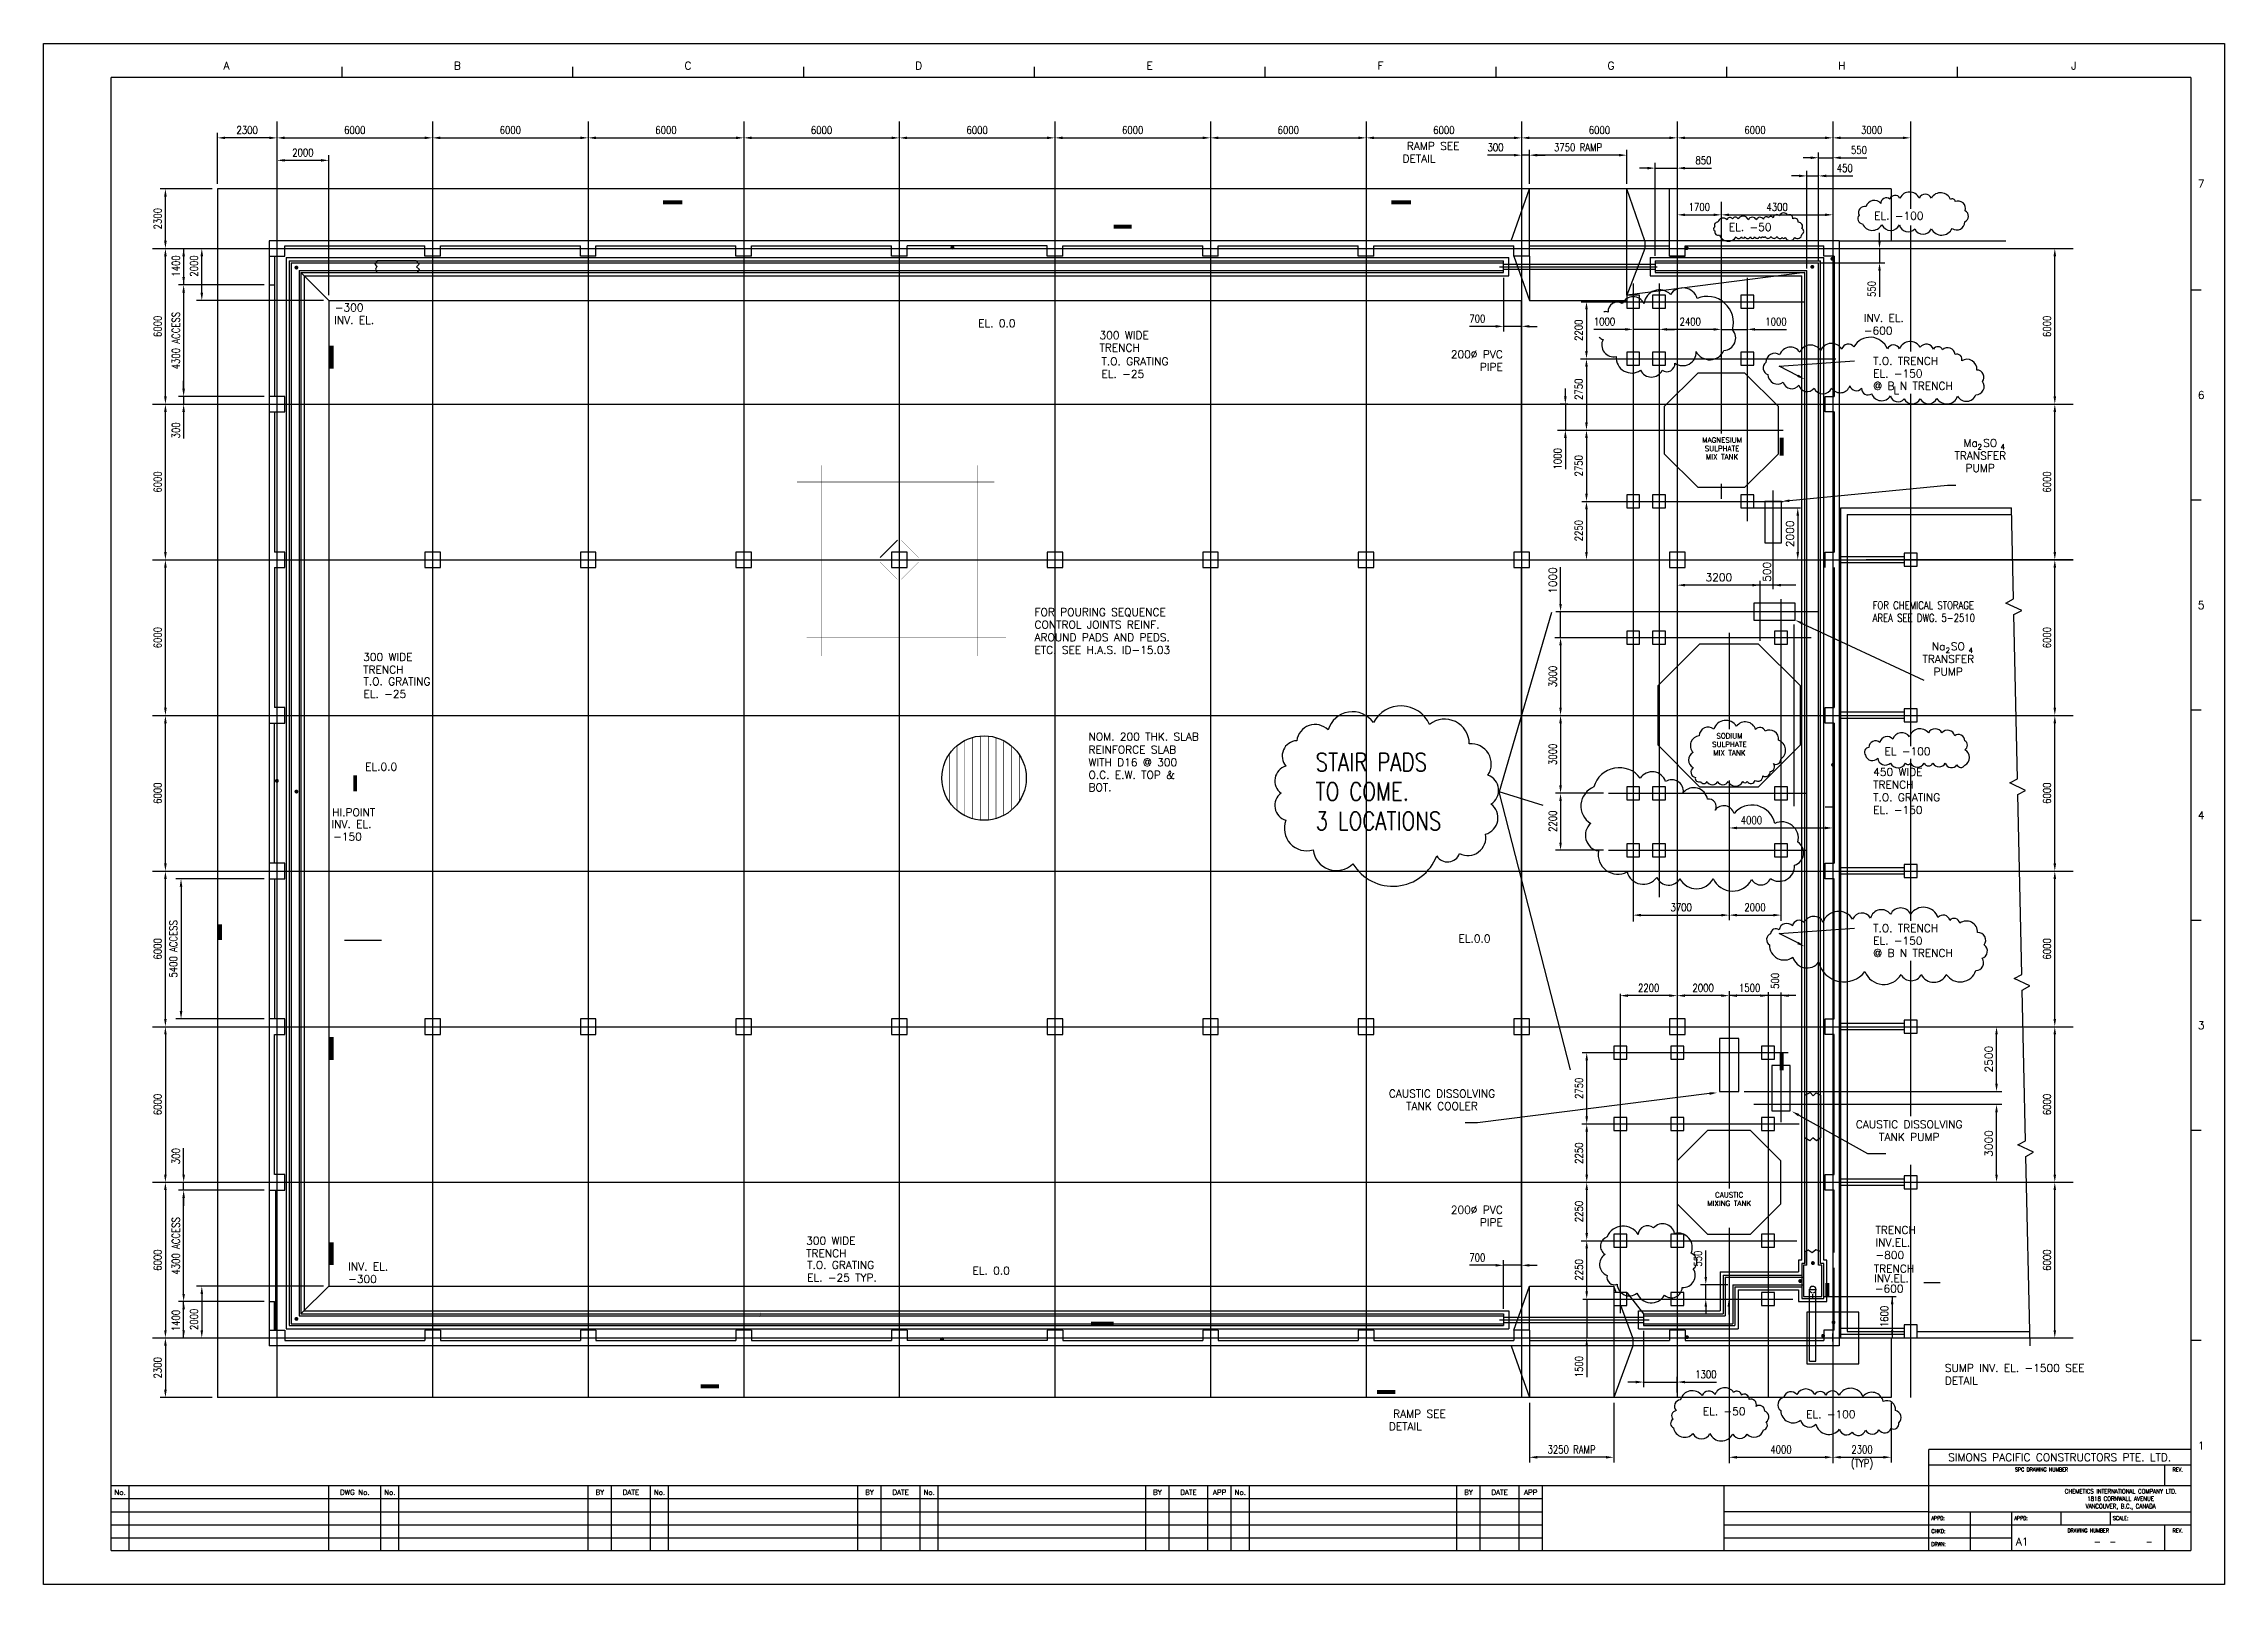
# Model space of a CAD drawing. Extents: x 0 to 84100, y 0 to 59400.
import ezdxf
from ezdxf.enums import TextEntityAlignment as Align

# ---------------------------------------------------------------- set-up
doc = ezdxf.new("R2010")
doc.units = 0
doc.header["$LTSCALE"] = 2500
for name, pattern in [('CENTER2', [0]), ('DIVIDE2', [0]), ('HIDDEN', [0]), ('HIDDEN2', [0])]:
    doc.linetypes.add(name, pattern=pattern)
for name, color, linetype in [('BORDER', 7, 'CONTINUOUS'), ('CLINE', 7, 'CENTER2'), ('CONC', 1, 'CONTINUOUS'), ('CUTLINE', 7, 'CONTINUOUS'), ('DIM', 6, 'CONTINUOUS'), ('HATCH', 7, 'CONTINUOUS'), ('SLOPES', 241, 'CONTINUOUS'), ('STREAMS', 7, 'CONTINUOUS'), ('TEXT', 7, 'CONTINUOUS'), ('TEXTM', 1, 'CONTINUOUS')]:
    doc.layers.add(name, color=color, linetype=linetype)
doc.styles.get("Standard").update_dxf_attribs({"font": 'romans', "width": 0.8})

msp = doc.modelspace()

# ---------------------------------------------------------------- texts
at = {"layer": 'BORDER', "color": 0}
for s, height, p in [('A', 300, (7050, 58400)), ('B', 300, (15950, 58400)), ('C', 300, (24850, 58400)), ('D', 300, (33750, 58400)), ('E', 300, (42650, 58400)), ('F', 300, (51550, 58400)), ('G', 300, (60450, 58400)), ('H', 300, (69350, 58400)), ('J', 300, (78300, 58400)), ('7', 300, (83200, 53850)), ('6', 300, (83200, 45700)), ('5', 300, (83200, 37600)), ('4', 300, (83200, 29500)), ('3', 300, (83200, 21400)), ('1', 300, (83200, 5200)), ('No.', 200, (2950, 3450)), ('DWG No.', 200, (12000, 3450)), ('No.', 200, (13350, 3450)), ('BY', 200, (21450, 3450)), ('DATE', 200, (22650, 3450)), ('No.', 200, (23750, 3450)), ('BY', 200, (31850, 3450)), ('DATE', 200, (33050, 3450)), ('No.', 200, (34150, 3450)), ('BY', 200, (42950, 3450)), ('DATE', 200, (44150, 3450)), ('APP', 200, (45350, 3450)), ('No.', 200, (46150, 3450)), ('BY', 200, (54950, 3450)), ('DATE', 200, (56150, 3450)), ('APP', 200, (57350, 3450)), ('A1', 300, (76300, 1500))]:
    msp.add_text(s, height=height, dxfattribs=at).set_placement(p, align=Align.CENTER)
for s, height, width, p in [('SPC DRAWING NUMBER', 150, 0.8, (77050, 4350)), ('REV.', 150, 0.8, (82300, 4350)), ('CHEMETICS INTERNATIONAL COMPANY LTD.', 175, 0.75, (80100, 3500)), ('1818 CORNWALL AVENUE', 175, 0.75, (80100, 3217)), ('VANCOUVER, B.C., CANADA', 175, 0.75, (80100, 2925)), ('DRAWING NUMBER', 150, 0.8, (78850, 2000)), ('REV.', 150, 0.8, (82300, 2000)), ('-', 300, 0.8, (79200, 1500)), ('-', 300, 0.8, (79800, 1500)), ('-', 300, 0.8, (81200, 1500))]:
    msp.add_text(s, height=height, dxfattribs=dict(at, width=width)).set_placement(p, align=Align.CENTER)
at = {"layer": 'BORDER', "color": 0, "width": 0.8}
for s, p in [('APPD:', (72800, 2475)), ('APPD:', (76000, 2475)), ('SCALE:', (79800, 2475)), ('CHKD:', (72800, 1975)), ('DRWN:', (72800, 1475))]:
    msp.add_text(s, height=150, dxfattribs=at).set_placement(p)
at = {"layer": 'DIM', "color": 0, "width": 0.8}
for s, p in [('2300', (7850, 56067)), ('6000', (12000, 56067)), ('6000', (18000, 56067)), ('6000', (24000, 56067)), ('6000', (30000, 56067)), ('6000', (36000, 56067)), ('6000', (42000, 56067)), ('6000', (48000, 56067)), ('6000', (54000, 56067)), ('300', (55991, 55400)), ('6000', (60000, 56067)), ('6000', (66000, 56067)), ('3000', (70500, 56067)), ('2000', (10000, 55200)), ('850', (64009, 54900)), ('450', (69459, 54600)), ('550', (70009, 55300)), ('1700', (63850, 53100)), ('4300', (66850, 53100)), ('700', (55291, 48800)), ('1000', (60194, 48684)), ('2400', (63500, 48684)), ('1000', (66806, 48684)), ('4000', (65861, 29462)), ('3700', (63150, 26101)), ('2000', (66000, 26101)), ('2200', (61900, 22997)), ('2000', (64000, 22997)), ('1500', (65791, 22997)), ('700', (55291, 12600)), ('1300', (64106, 8100)), ('3250 RAMP', (58925, 5200)), ('4000', (67000, 5200)), ('2300', (70125, 5200))]:
    msp.add_text(s, height=300, dxfattribs=at).set_placement(p, align=Align.MIDDLE_CENTER)
for s, p in [('3750 RAMP', (59175, 55400)), ('(TYP)', (70125, 4651))]:
    msp.add_text(s, height=300, dxfattribs=at).set_placement(p, align=Align.MIDDLE)
for s, p in [('2300', (4397, 52650)), ('1400', (5100, 50829)), ('2000', (5800, 50827)), ('550', (70500, 49941)), ('6000', (4397, 48500)), ('6000', (77260, 48500)), ('2200', (59200, 48350)), ('2750', (59200, 46076)), ('300', (5100, 44491)), ('1000', (58386, 43394)), ('2750', (59200, 43125)), ('6000', (4397, 42500)), ('6000', (77260, 42500)), ('2250', (59200, 40625)), ('6000', (4397, 36500)), ('6000', (77260, 36500)), ('3000', (58200, 35000)), ('3000', (58200, 32000)), ('6000', (4397, 30500)), ('6000', (77260, 30500)), ('5400 ACCESS', (5000, 24500)), ('6000', (4397, 24500)), ('6000', (77260, 24500)), ('2750', (59209, 19125)), ('6000', (4397, 18500)), ('6000', (77260, 18500)), ('2250', (59209, 16625)), ('300', (5100, 16509)), ('2250', (59209, 14375)), ('6000', (4397, 12500)), ('550', (63800, 12559)), ('6000', (77260, 12500)), ('2250', (59209, 12125)), ('1400', (5100, 10171)), ('2000', (5800, 10218)), ('1600', (70988, 10329)), ('2300', (4397, 8350)), ('1500', (59209, 8394))]:
    msp.add_text(s, height=300, rotation=90, dxfattribs=at).set_placement(p, align=Align.MIDDLE_CENTER)
for s, p in [('4300 ACCESS', (5100, 47950)), ('2200', (58200, 29421)), ('500', (66774, 23265)), ('4300 ACCESS', (5100, 13050))]:
    msp.add_text(s, height=300, rotation=90, dxfattribs=at).set_placement(p, align=Align.MIDDLE)
at = {"layer": 'DIM', "color": 0}
for s, p in [('2000', (67347, 40500)), ('1000', (58200, 38707)), ('2500', (75013, 20250)), ('3000', (75013, 17000))]:
    msp.add_text(s, height=300, rotation=90, dxfattribs=at).set_placement(p, align=Align.MIDDLE_CENTER)
msp.add_text('3200', height=300, dxfattribs=at).set_placement((64600, 38823), align=Align.MIDDLE_CENTER)
msp.add_text('500', height=300, rotation=90, dxfattribs=at).set_placement((66458, 39039), align=Align.MIDDLE)
at = {"layer": 'STREAMS', "color": 0}
msp.add_text('SIMONS PACIFIC CONSTRUCTORS PTE. LTD.', height=300, dxfattribs=at).set_placement((77750, 4750), align=Align.CENTER)
at = {"layer": 'TEXT', "color": 0}
for s, p in [('RAMP SEE', (54602, 55305)), ('DETAIL', (53674, 54819)), ('200%%C PVC', (56269, 47273)), ('PIPE', (56269, 46787)), ('EL.0.0', (55793, 24748)), ('200%%C PVC', (56268, 14290)), ('PIPE', (56268, 13804)), ('DETAIL', (53153, 5939)), ('RAMP SEE', (54080, 6425))]:
    msp.add_text(s, height=300, dxfattribs=at).set_placement(p, align=Align.RIGHT)
for s, p in [('EL. -50', (64984, 52175)), ('EL. -100', (70592, 52612)), ('INV. EL.', (11206, 48590)), ('-300', (11225, 49076)), ('INV. EL.', (70201, 48671)), ('EL. 0.0', (36043, 48469)), ('300 WIDE ', (40718, 48009)), ('-600', (70201, 48185)), ('TRENCH', (40718, 47523)), ('T.O. GRATING', (40794, 46999)), ('T.O. TRENCH', (70558, 47018)), ('EL. -25', (40794, 46513)), ('@ B N TRENCH', (70558, 46056)), ('EL. -150', (70558, 46532)), ('L', (71335, 45885)), ('CONTROL JOINTS REINF.', (38211, 36846)), ('FOR POURING SEQUENCE', (38211, 37332)), ('AROUND PADS AND PEDS.', (38211, 36360)), ('ETC. SEE H.A.S. ID-15.03', (38211, 35875)), ('TRENCH', (12318, 35117)), ('300 WIDE', (12318, 35602)), ('T.O. GRATING', (12332, 34660)), ('EL. -25', (12332, 34175)), ('NOM. 200 THK. SLAB', (40295, 32532)), ('REINFORCE SLAB', (40295, 32030)), ('EL -100', (70998, 31966)), ('EL.0.0', (12404, 31370)), ('WITH D16 @ 300', (40295, 31544)), ('O.C. E.W. TOP &', (40295, 31058)), ('450 WIDE', (70558, 31168)), ('BOT.', (40295, 30573)), ('TRENCH', (70558, 30682)), ('T.O. GRATING', (70558, 30191)), ('INV. EL.', (11108, 29159)), ('HI.POINT', (11123, 29611)), ('EL. -150', (70558, 29705)), ('-150', (11168, 28677)), ('T.O. TRENCH', (70558, 25149)), ('@ B N TRENCH', (70558, 24187)), ('EL. -150', (70558, 24663)), ('TRENCH', (70641, 13515)), ('TRENCH', (29409, 12616)), ('300 WIDE', (29409, 13102)), ('INV.EL.', (70641, 13030)), ('-800', (70641, 12544)), ('INV. EL.', (11741, 12105)), ('-300', (11741, 11620)), ('T.O. GRATING', (29443, 12162)), ('EL. -25 TYP.', (29443, 11677)), ('EL. 0.0', (35827, 11942)), ('TRENCH', (70580, 12023)), ('INV.EL.', (70595, 11645)), ('-600', (70626, 11251)), ('SUMP INV. EL. -1500 SEE', (73321, 8189)), ('DETAIL', (73321, 7703)), ('EL. -50', (63983, 6523)), ('EL. -100', (67974, 6409))]:
    msp.add_text(s, height=300, dxfattribs=at).set_placement(p)
for s, height, p in [('MAGNESIUM', 201, (64728, 44117)), ('SULPHATE', 201, (64728, 43791)), ('Ma SO', 300, (74687, 44005)), ('2', 200, (74666, 43856)), ('4', 200, (75556, 43856)), ('MIX TANK', 201, (64728, 43466)), ('TRANSFER', 300, (74687, 43519)), ('PUMP', 300, (74687, 43034)), ('Na SO', 300, (73454, 36160)), ('TRANSFER', 300, (73454, 35674)), ('PUMP', 300, (73454, 35188)), ('2', 200, (73433, 36010)), ('4', 200, (74323, 36010)), ('SODIUM', 201, (65012, 32710)), ('SULPHATE', 201, (65012, 32384)), ('MIX TANK', 201, (65012, 32059)), ('CAUSTIC DISSOLVING', 300, (53927, 18923)), ('TANK COOLER', 300, (53927, 18437)), ('CAUSTIC DISSOLVING', 300, (71944, 17734)), ('TANK PUMP', 300, (71944, 17248)), ('MIXING TANK', 201, (65002, 14689)), ('CAUSTIC', 201, (65002, 15015))]:
    msp.add_text(s, height=height, dxfattribs=at).set_placement(p, align=Align.MIDDLE)
at = {"layer": 'TEXT', "color": 0, "width": 0.8}
for s, height, p in [('FOR CHEMICAL STORAGE', 300, (70534, 37597)), ('AREA SEE DWG. 5-2510', 300, (70534, 37111)), ('STAIR PADS', 700, (49054, 31349)), ('TO COME.', 700, (49054, 30216)), ('3 LOCATIONS', 700, (49054, 29082))]:
    msp.add_text(s, height=height, dxfattribs=at).set_placement(p)

# ---------------------------------------------------------------- linework, layer by layer
at = {"layer": 'BORDER', "color": 0}
for p, q in [((2600, 1300), (2600, 58100)), ((82800, 58100), (2600, 58100)), ((11500, 58500), (11500, 58100)), ((20400, 58500), (20400, 58100)), ((29300, 58500), (29300, 58100)), ((38200, 58500), (38200, 58100)), ((47100, 58500), (47100, 58100)), ((56000, 58500), (56000, 58100)), ((64900, 58500), (64900, 58100)), ((73800, 58500), (73800, 58100)), ((82800, 58100), (82800, 1300)), ((83200, 49900), (82800, 49900)), ((83200, 41800), (82800, 41800)), ((83200, 33700), (82800, 33700)), ((83200, 25600), (82800, 25600)), ((83200, 17500), (82800, 17500)), ((83200, 9400), (82800, 9400)), ((72700, 1300), (72700, 5200)), ((82800, 5200), (72700, 5200)), ((82800, 4600), (72700, 4600)), ((81800, 3800), (81800, 4600)), ((82800, 3800), (2600, 3800)), ((3300, 1300), (3300, 3800)), ((11000, 1300), (11000, 3800)), ((13000, 1300), (13000, 3800)), ((13700, 1300), (13700, 3800)), ((21000, 1300), (21000, 3800)), ((21900, 1300), (21900, 3800)), ((23400, 1300), (23400, 3800)), ((24100, 1300), (24100, 3800)), ((31400, 1300), (31400, 3800)), ((32300, 1300), (32300, 3800)), ((33800, 1300), (33800, 3800)), ((34500, 1300), (34500, 3800)), ((42500, 1300), (42500, 3800)), ((43400, 1300), (43400, 3800)), ((44900, 1300), (44900, 3800)), ((45800, 1300), (45800, 3800)), ((46500, 1300), (46500, 3800)), ((54500, 1300), (54500, 3800)), ((55400, 1300), (55400, 3800)), ((56900, 1300), (56900, 3800)), ((57800, 1300), (57800, 3800)), ((64800, 3800), (64800, 1300)), ((57800, 3300), (2600, 3300)), ((2600, 2800), (57800, 2800)), ((72700, 2800), (64800, 2800)), ((72700, 2800), (82800, 2800)), ((74300, 2800), (74300, 1300)), ((75900, 2300), (75900, 2800)), ((77800, 2300), (77800, 2800)), ((79700, 2800), (79700, 2300)), ((2600, 2300), (57800, 2300)), ((2600, 1800), (57800, 1800)), ((64800, 2300), (75900, 2300)), ((64800, 1800), (75900, 1800)), ((75900, 2300), (82800, 2300)), ((75900, 1300), (75900, 2300)), ((81800, 1300), (81800, 2300)), ((2600, 1300), (82800, 1300))]:
    msp.add_line(p, q, dxfattribs=at)
at = {"layer": 'CLINE', "color": 0}
for p, q in [((9000, 56400), (9000, 7200)), ((15000, 56400), (15000, 7200)), ((21000, 56400), (21000, 7200)), ((27000, 56400), (27000, 7200)), ((33000, 56400), (33000, 7200)), ((39000, 56400), (39000, 7200)), ((45000, 56400), (45000, 7200)), ((51000, 56400), (51000, 7200)), ((57000, 56400), (57000, 7200)), ((63000, 56400), (63000, 7200)), ((69000, 56400), (69000, 4671)), ((72000, 56400), (72000, 53030)), ((64700, 53297), (64700, 44374)), ((72000, 52394), (72000, 47534)), ((4200, 51500), (78262, 51500)), ((56140, 50800), (62232, 50800)), ((61300, 50147), (61300, 25550)), ((62300, 50147), (62300, 26491)), ((65700, 50372), (65700, 40987)), ((59298, 49450), (67889, 49450)), ((59275, 47250), (69110, 47250)), ((4200, 45500), (71300, 45500)), ((67231, 45500), (78262, 45500)), ((72000, 45902), (72000, 32318)), ((58383, 44500), (67090, 44500)), ((64700, 42428), (64700, 41847)), ((66700, 38372), (66700, 42178)), ((59318, 41750), (67090, 41750)), ((65580, 41500), (67750, 41500)), ((4200, 39500), (78262, 39500)), ((66200, 36380), (66200, 38690)), ((67000, 37987), (67000, 25576)), ((68417, 37500), (58312, 37500)), ((58279, 36500), (68167, 36500)), ((65000, 36688), (65000, 32973)), ((67500, 37000), (67500, 30000)), ((4200, 33500), (78262, 33500)), ((72000, 31822), (72000, 25583)), ((60354, 30500), (67991, 30500)), ((65000, 30986), (65000, 25602)), ((60354, 28300), (67991, 28300)), ((4200, 27500), (78262, 27500)), ((72000, 24043), (72000, 18050)), ((60800, 22766), (60800, 10462)), ((65000, 22873), (65000, 15257)), ((66500, 22835), (66500, 9960)), ((67000, 22814), (67000, 17822)), ((4200, 21500), (78262, 21500)), ((59327, 20500), (67279, 20500)), ((59325, 17750), (67705, 17750)), ((75522, 18500), (65950, 18500)), ((72000, 16177), (72000, 7200)), ((4200, 15500), (78262, 15500)), ((66500, 14348), (66500, 7200)), ((65000, 13751), (65000, 4671)), ((59294, 13250), (67613, 13250)), ((65788, 13250), (67204, 13250)), ((59362, 11000), (67460, 11000)), ((68077, 11365), (68374, 11365)), ((56142, 10200), (61917, 10200)), ((4200, 9500), (78262, 9500)), ((69000, 9363), (69000, 9674))]:
    msp.add_line(p, q, dxfattribs=at)
at = {"layer": 'CLINE', "color": 0, "linetype": 'HIDDEN'}
for p, q in [((56300, 50900), (62150, 50900)), ((56300, 50700), (62150, 50700)), ((56300, 10300), (61700, 10300)), ((56300, 10100), (61700, 10100))]:
    msp.add_line(p, q, dxfattribs=at)
msp.add_lwpolyline([(68000, 10500), (68000, 8500), (70000, 8500), (70000, 10500)], close=True, dxfattribs=at)
at = {"layer": 'CLINE', "color": 0}
for start, end in [(0, 180), (209.81122, 259.62984), (281.76538, 339.47732)]:
    msp.add_arc((68225, 11365), 125, start, end, dxfattribs=at)
at = {"layer": 'CONC', "color": 0}
for p, q in [((71250, 53800), (6700, 53800)), ((6700, 53800), (6700, 7200)), ((56594, 51800), (57300, 53800)), ((57300, 51200), (57300, 53800)), ((61050, 49700), (61050, 53800)), ((61756, 51800), (61050, 53800)), ((62700, 51200), (62700, 53800)), ((71250, 53800), (71250, 51800)), ((69250, 51800), (8700, 51800)), ((8700, 51800), (8700, 9200)), ((9300, 51600), (14700, 51600)), ((9300, 51200), (9300, 51600)), ((14700, 51200), (14700, 51600)), ((15300, 51600), (20700, 51600)), ((15300, 51200), (15300, 51600)), ((20700, 51200), (20700, 51600)), ((21300, 51600), (26700, 51600)), ((21300, 51200), (21300, 51600)), ((26700, 51200), (26700, 51600)), ((27300, 51600), (32700, 51600)), ((27300, 51200), (27300, 51600)), ((32700, 51200), (32700, 51600)), ((38700, 51600), (33300, 51600)), ((33300, 51200), (33300, 51600)), ((38700, 51200), (38700, 51600)), ((39300, 51600), (44700, 51600)), ((39300, 51200), (39300, 51600)), ((44700, 51200), (44700, 51600)), ((45300, 51600), (50700, 51600)), ((45300, 51200), (45300, 51600)), ((50700, 51200), (50700, 51600)), ((51300, 51600), (56700, 51600)), ((51300, 51200), (51300, 51600)), ((56700, 51200), (56700, 51600)), ((61756, 51500), (61050, 49700)), ((61756, 51800), (61756, 51500)), ((61756, 51600), (62700, 51600)), ((63300, 51600), (68650, 51600)), ((63300, 51200), (63300, 51600)), ((68650, 51200), (68650, 51600)), ((68650, 51200), (68650, 51600)), ((69250, 51800), (69250, 9200)), ((69250, 51800), (75670, 51800)), ((8700, 51200), (9300, 51200)), ((8900, 51200), (8900, 50100)), ((9475, 51025), (56300, 51025)), ((9475, 51025), (9475, 9975)), ((9550, 50950), (56300, 50950)), ((9550, 50950), (9550, 10050)), ((9850, 50650), (56300, 50650)), ((9850, 50650), (9850, 10350)), ((9925, 50575), (56300, 50575)), ((9925, 50575), (9925, 10425)), ((15300, 51200), (14700, 51200)), ((21300, 51200), (20700, 51200)), ((27300, 51200), (26700, 51200)), ((33300, 51200), (32700, 51200)), ((39300, 51200), (38700, 51200)), ((45300, 51200), (44700, 51200)), ((51300, 51200), (50700, 51200)), ((56300, 50575), (56300, 51025)), ((57300, 51200), (56700, 51200)), ((56700, 51200), (57300, 49500)), ((57300, 51200), (57300, 49500)), ((62150, 51025), (62150, 50575)), ((62150, 51025), (68525, 51025)), ((62150, 50950), (68450, 50950)), ((62150, 50650), (68000, 50650)), ((62150, 50575), (67925, 50575)), ((63300, 51200), (62700, 51200)), ((62700, 51200), (63300, 51200)), ((67925, 12375), (67925, 50575)), ((68000, 12300), (68000, 50650)), ((68450, 12300), (68450, 50950)), ((68525, 12375), (68525, 51025)), ((69050, 51200), (68650, 51200)), ((69050, 51200), (68650, 51200)), ((69050, 51200), (69050, 45800)), ((8700, 50100), (8900, 50100)), ((57300, 49500), (61050, 49500)), ((9300, 45800), (8700, 45800)), ((9300, 45200), (9300, 45800)), ((68700, 45800), (69050, 45800)), ((68700, 45200), (68700, 45800)), ((8700, 45200), (9300, 45200)), ((8900, 45200), (8900, 39800)), ((69050, 45200), (68700, 45200)), ((69050, 45200), (69050, 39800)), ((66375, 41750), (66375, 40150)), ((67025, 41750), (66375, 41750)), ((67025, 40150), (67025, 41750)), ((9300, 39800), (8900, 39800)), ((9300, 39200), (9300, 39800)), ((66375, 40150), (67025, 40150)), ((68700, 39800), (69050, 39800)), ((68700, 39200), (68700, 39800)), ((8900, 39200), (9300, 39200)), ((8900, 39200), (8900, 33800)), ((69050, 39200), (69050, 33800)), ((67550, 37825), (65950, 37825)), ((65950, 37825), (65950, 37175)), ((65950, 37175), (67550, 37175)), ((67550, 37175), (67550, 37825)), ((63861, 36250), (62250, 34639)), ((66139, 36250), (63861, 36250)), ((67750, 34639), (66139, 36250)), ((62250, 34639), (62250, 32361)), ((67750, 32361), (67750, 34639)), ((9300, 33800), (8900, 33800)), ((9300, 33200), (9300, 33800)), ((68700, 33800), (69050, 33800)), ((68700, 33200), (68700, 33800)), ((8700, 33200), (9300, 33200)), ((8900, 27800), (8900, 33200)), ((69050, 33200), (68700, 33200)), ((69050, 33200), (69050, 27800)), ((62250, 32361), (63861, 30750)), ((66139, 30750), (67750, 32361)), ((63861, 30750), (66139, 30750)), ((69050, 29962), (68700, 29962)), ((9300, 27800), (8700, 27800)), ((9300, 27200), (9300, 27800)), ((68700, 27800), (69050, 27800)), ((68700, 27200), (68700, 27800)), ((8700, 27200), (9300, 27200)), ((69050, 27200), (68700, 27200)), ((69050, 21800), (69050, 27200)), ((9300, 21800), (8700, 21800)), ((8900, 21200), (9300, 21200)), ((8900, 15800), (8900, 21200)), ((9300, 21200), (9300, 21800)), ((62700, 21200), (63300, 21200)), ((64625, 21050), (64625, 19000)), ((65375, 21050), (64625, 21050)), ((65375, 19000), (65375, 21050)), ((68700, 21800), (69050, 21800)), ((68700, 21200), (68700, 21800)), ((69050, 21200), (68700, 21200)), ((69050, 15800), (69050, 21200)), ((66650, 20000), (66650, 18250)), ((67350, 20000), (66650, 20000)), ((67350, 18250), (67350, 20000)), ((64625, 19000), (65375, 19000)), ((66650, 18250), (67350, 18250)), ((8700, 15200), (9300, 15200)), ((9300, 15800), (8900, 15800)), ((9300, 15200), (9300, 15800)), ((68700, 15800), (69050, 15800)), ((68700, 15200), (68700, 15800)), ((69050, 15200), (68700, 15200)), ((69050, 12800), (69050, 15200)), ((64775, 11925), (67800, 11925)), ((64775, 11925), (64775, 10425)), ((64850, 11850), (67875, 11850)), ((64850, 11850), (64850, 10350)), ((69050, 9800), (69050, 12200)), ((56700, 9800), (57300, 11500)), ((57300, 9800), (57300, 11500)), ((57300, 11500), (60550, 11500)), ((60550, 11500), (60550, 7200)), ((60642, 11250), (60550, 11500)), ((65150, 11550), (67875, 11550)), ((65150, 11550), (65150, 10050)), ((65225, 11475), (67800, 11475)), ((65225, 11475), (65225, 9975)), ((73134, 11631), (72508, 11631)), ((8700, 10900), (8900, 10900)), ((8900, 9800), (8900, 10900)), ((9850, 10350), (56300, 10350)), ((9925, 10425), (56300, 10425)), ((56300, 10425), (56300, 9975)), ((61286, 9500), (60826, 10750)), ((61700, 10425), (61700, 9975)), ((61700, 10425), (64775, 10425)), ((61700, 10350), (64850, 10350)), ((8700, 9800), (9300, 9800)), ((9300, 9800), (9300, 9400)), ((9300, 9400), (14700, 9400)), ((9475, 9975), (56300, 9975)), ((9550, 10050), (56300, 10050)), ((15300, 9800), (14700, 9800)), ((14700, 9800), (14700, 9400)), ((15300, 9800), (15300, 9400)), ((15300, 9400), (20700, 9400)), ((21300, 9800), (20700, 9800)), ((20700, 9800), (20700, 9400)), ((21300, 9800), (21300, 9400)), ((21300, 9400), (26700, 9400)), ((27300, 9800), (26700, 9800)), ((26700, 9800), (26700, 9400)), ((27300, 9800), (27300, 9400)), ((27300, 9400), (32700, 9400)), ((33300, 9800), (32700, 9800)), ((32700, 9800), (32700, 9400)), ((33300, 9800), (33300, 9400)), ((38700, 9400), (33300, 9400)), ((39300, 9800), (38700, 9800)), ((38700, 9800), (38700, 9400)), ((39300, 9800), (39300, 9400)), ((39300, 9400), (44700, 9400)), ((45300, 9800), (44700, 9800)), ((44700, 9800), (44700, 9400)), ((45300, 9800), (45300, 9400)), ((45300, 9400), (50700, 9400)), ((51300, 9800), (50700, 9800)), ((50700, 9800), (50700, 9400)), ((51300, 9800), (51300, 9400)), ((51300, 9400), (56700, 9400)), ((57300, 9800), (56700, 9800)), ((56700, 9800), (56700, 9400)), ((57300, 9800), (57300, 7200)), ((57300, 9800), (57300, 7200)), ((60550, 9400), (62700, 9400)), ((61286, 9500), (61286, 9198)), ((61700, 10050), (65150, 10050)), ((61700, 9975), (65225, 9975)), ((63300, 9800), (62700, 9800)), ((62700, 9800), (62700, 9400)), ((63300, 9800), (63300, 9400)), ((63300, 9500), (63528, 9500)), ((63300, 9400), (68650, 9400)), ((68650, 9800), (68650, 9400)), ((69050, 9800), (68650, 9800)), ((69050, 9800), (68650, 9800)), ((68650, 9800), (68650, 9400)), ((71250, 9500), (71250, 7200)), ((69250, 9200), (8700, 9200)), ((56594, 9200), (57300, 7200)), ((61286, 9200), (60550, 7200)), ((71250, 7200), (6700, 7200))]:
    msp.add_line(p, q, dxfattribs=at)
at = {"layer": 'CONC', "color": 0, "linetype": 'HIDDEN'}
for p, q in [((57300, 51600), (62700, 51600)), ((8900, 51200), (8900, 45800)), ((9350, 51150), (56500, 51150)), ((9350, 51150), (9350, 9850)), ((56500, 50450), (56500, 51150)), ((61950, 51150), (61950, 50450)), ((61950, 51150), (68650, 51150)), ((10050, 50450), (56500, 50450)), ((10050, 50450), (10050, 10550)), ((61950, 50450), (67800, 50450)), ((8900, 27200), (8900, 21800)), ((8950, 9800), (8950, 15200)), ((64650, 12050), (67675, 12050)), ((64650, 12050), (64650, 10550)), ((65350, 11350), (67675, 11350)), ((65350, 11350), (65350, 9850)), ((10050, 10550), (56500, 10550)), ((56500, 10550), (56500, 9850)), ((61500, 9850), (61500, 10550)), ((61500, 10550), (64650, 10550)), ((9350, 9850), (56500, 9850)), ((57300, 9400), (62700, 9400)), ((61500, 9850), (65350, 9850))]:
    msp.add_line(p, q, dxfattribs=at)
at = {"layer": 'CONC', "color": 0, "linetype": 'HIDDEN2'}
for p, q in [((68650, 12500), (68650, 51150)), ((67800, 12500), (67800, 50450))]:
    msp.add_line(p, q, dxfattribs=at)
at = {"layer": 'CONC', "color": 0, "linetype": 'DIVIDE2'}
for p, q in [((69300, 41500), (75896, 41500)), ((69300, 41500), (69300, 9500)), ((69550, 41250), (75901, 41250)), ((69550, 41250), (69550, 9750)), ((69300, 9500), (76605, 9500)), ((69550, 9750), (71750, 9750)), ((72250, 9750), (76605, 9750))]:
    msp.add_line(p, q, dxfattribs=at)
at = {"layer": 'CONC', "color": 0}
for points in [[(61050, 49700), (61050, 49200), (61550, 49200), (61550, 49700)], [(62050, 49700), (62050, 49200), (62550, 49200), (62550, 49700)], [(65450, 49700), (65450, 49200), (65950, 49200), (65950, 49700)], [(61050, 47500), (61050, 47000), (61550, 47000), (61550, 47500)], [(62050, 47500), (62050, 47000), (62550, 47000), (62550, 47500)], [(65450, 47500), (65450, 47000), (65950, 47000), (65950, 47500)], [(63789, 46700), (62500, 45411), (62500, 43589), (63789, 42300), (65611, 42300), (66900, 43589), (66900, 45411), (65611, 46700)], [(61050, 42000), (61050, 41500), (61550, 41500), (61550, 42000)], [(62050, 42000), (62050, 41500), (62550, 41500), (62550, 42000)], [(65450, 42000), (65450, 41500), (65950, 41500), (65950, 42000)], [(14700, 39800), (14700, 39200), (15300, 39200), (15300, 39800)], [(20700, 39800), (20700, 39200), (21300, 39200), (21300, 39800)], [(26700, 39800), (26700, 39200), (27300, 39200), (27300, 39800)], [(32700, 39800), (32700, 39200), (33300, 39200), (33300, 39800)], [(38700, 39800), (38700, 39200), (39300, 39200), (39300, 39800)], [(44700, 39800), (44700, 39200), (45300, 39200), (45300, 39800)], [(50700, 39800), (50700, 39200), (51300, 39200), (51300, 39800)], [(56700, 39800), (56700, 39200), (57300, 39200), (57300, 39800)], [(62700, 39800), (62700, 39200), (63300, 39200), (63300, 39800)], [(61050, 36750), (61050, 36250), (61550, 36250), (61550, 36750)], [(62050, 36750), (62050, 36250), (62550, 36250), (62550, 36750)], [(66750, 36750), (66750, 36250), (67250, 36250), (67250, 36750)], [(61050, 30750), (61050, 30250), (61550, 30250), (61550, 30750)], [(62050, 30750), (62050, 30250), (62550, 30250), (62550, 30750)], [(66750, 30750), (66750, 30250), (67250, 30250), (67250, 30750)], [(61050, 28550), (61050, 28050), (61550, 28050), (61550, 28550)], [(62050, 28550), (62050, 28050), (62550, 28050), (62550, 28550)], [(66750, 28550), (66750, 28050), (67250, 28050), (67250, 28550)], [(14700, 21800), (14700, 21200), (15300, 21200), (15300, 21800)], [(20700, 21800), (20700, 21200), (21300, 21200), (21300, 21800)], [(26700, 21800), (26700, 21200), (27300, 21200), (27300, 21800)], [(32700, 21800), (32700, 21200), (33300, 21200), (33300, 21800)], [(38700, 21800), (38700, 21200), (39300, 21200), (39300, 21800)], [(44700, 21800), (44700, 21200), (45300, 21200), (45300, 21800)], [(50700, 21800), (50700, 21200), (51300, 21200), (51300, 21800)], [(56700, 21800), (56700, 21200), (57300, 21200), (57300, 21800)], [(62700, 21800), (62700, 21200), (63300, 21200), (63300, 21800)], [(60550, 20750), (60550, 20250), (61050, 20250), (61050, 20750)], [(62750, 20750), (62750, 20250), (63250, 20250), (63250, 20750)], [(66250, 20750), (66250, 20250), (66750, 20250), (66750, 20750)], [(60550, 18000), (60550, 17500), (61050, 17500), (61050, 18000)], [(62750, 18000), (62750, 17500), (63250, 17500), (63250, 18000)], [(66250, 18000), (66250, 17500), (66750, 17500), (66750, 18000)], [(64172, 17500), (63000, 16328), (63000, 14672), (64172, 13500), (65828, 13500), (67000, 14672), (67000, 16328), (65828, 17500)], [(60550, 13500), (60550, 13000), (61050, 13000), (61050, 13500)], [(62750, 13500), (62750, 13000), (63250, 13000), (63250, 13500)], [(66250, 13500), (66250, 13000), (66750, 13000), (66750, 13500)], [(60550, 11250), (60550, 10750), (61050, 10750), (61050, 11250)], [(62750, 11250), (62750, 10750), (63250, 10750), (63250, 11250)], [(66250, 11250), (66250, 10750), (66750, 10750), (66750, 11250)]]:
    msp.add_lwpolyline(points, close=True, dxfattribs=at)
for points in [[(76605, 9200), (76444, 16501), (76444, 16501), (76741, 16658), (76135, 16945), (76431, 17101), (76431, 17101), (76304, 22912), (76304, 22912), (76600, 23069), (75994, 23355), (76291, 23512), (76291, 23512), (76138, 30455), (76138, 30455), (76435, 30612), (75828, 30899), (76125, 31055), (76125, 31055), (75986, 37390), (75986, 37390), (76283, 37547), (75676, 37834), (75973, 37990), (75973, 37990), (75896, 41500)], [(67800, 11025), (68650, 11025), (68650, 12375), (68525, 12375)], [(67925, 12375), (67800, 12375), (67800, 11925)], [(67875, 11100), (68575, 11100), (68575, 12300), (68450, 12300)], [(68000, 12300), (67875, 12300), (67875, 11100)], [(67800, 11475), (67800, 11025)]]:
    msp.add_lwpolyline(points, dxfattribs=at)
at = {"layer": 'CONC', "color": 0, "linetype": 'DIVIDE2'}
for points in [[(71750, 39750), (71750, 39250), (72250, 39250), (72250, 39750)], [(71750, 33750), (71750, 33250), (72250, 33250), (72250, 33750)], [(71750, 27750), (71750, 27250), (72250, 27250), (72250, 27750)], [(71750, 21750), (71750, 21250), (72250, 21250), (72250, 21750)], [(71750, 15750), (71750, 15250), (72250, 15250), (72250, 15750)], [(71750, 10000), (71750, 9500), (72250, 9500), (72250, 10000)]]:
    msp.add_lwpolyline(points, close=True, dxfattribs=at)
at = {"layer": 'CONC', "color": 0, "const_width": 24}
for points in [[(34927, 32008), (34927, 30166)], [(35227, 32337), (35227, 29837)], [(35527, 32536), (35527, 29638)], [(35827, 32653), (35827, 29521)], [(36127, 32708), (36127, 29466)], [(36427, 32707), (36427, 29467)], [(36727, 32649), (36727, 29525)], [(37027, 32527), (37027, 29647)], [(37327, 32324), (37327, 29850)], [(37627, 31984), (37627, 30190)]]:
    msp.add_lwpolyline(points, dxfattribs=at)
at = {"layer": 'CONC', "color": 0, "linetype": 'HIDDEN2'}
for points in [[(67675, 10900), (68775, 10900), (68775, 12500), (68650, 12500)], [(67800, 12500), (67675, 12500), (67675, 12050)], [(67675, 11350), (67675, 10900)]]:
    msp.add_lwpolyline(points, dxfattribs=at)
at = {"layer": 'CUTLINE', "color": 0}
msp.add_lwpolyline([(0, 0), (0, 59400), (84100, 59400), (84100, 0)], close=True, dxfattribs=at)
msp.add_lwpolyline([(0, 0), (0, 59400), (84100, 59400), (84100, 0)], close=True, dxfattribs=at)
at = {"layer": 'DIM', "color": 0}
for p, q in [((6700, 54000), (6700, 55967)), ((8700, 55767), (7000, 55767)), ((9300, 55767), (14700, 55767)), ((15300, 55767), (20700, 55767)), ((21300, 55767), (26700, 55767)), ((27300, 55767), (32700, 55767)), ((33300, 55767), (38700, 55767)), ((39300, 55767), (44700, 55767)), ((45300, 55767), (50700, 55767)), ((51300, 55767), (56700, 55767)), ((57300, 55767), (62700, 55767)), ((63300, 55767), (68700, 55767)), ((69300, 55767), (71700, 55767)), ((10700, 54900), (9300, 54900)), ((11000, 49700), (11000, 55100)), ((56400, 55100), (55683, 55100)), ((56700, 55100), (56400, 55100)), ((57300, 55100), (57000, 55100)), ((57300, 54000), (57300, 55300)), ((57300, 54000), (57300, 55300)), ((60750, 55100), (57600, 55100)), ((57600, 55100), (57900, 55100)), ((61050, 54000), (61050, 55300)), ((62150, 51225), (62150, 54800)), ((68150, 55000), (67850, 55000)), ((68450, 51380), (68450, 55200)), ((68450, 55000), (69000, 55000)), ((69300, 55000), (69600, 55000)), ((69600, 55000), (70317, 55000)), ((61850, 54600), (61550, 54600)), ((62150, 54600), (63000, 54600)), ((63300, 54600), (63600, 54600)), ((63600, 54600), (64317, 54600)), ((67700, 54300), (67400, 54300)), ((68000, 50729), (68000, 54500)), ((68000, 54300), (68450, 54300)), ((68450, 51004), (68450, 54500)), ((68750, 54300), (69050, 54300)), ((69050, 54300), (69767, 54300)), ((6500, 53800), (4497, 53800)), ((4697, 51800), (4697, 53500)), ((63300, 52800), (64400, 52800)), ((65000, 52800), (68700, 52800)), ((5400, 51500), (5400, 50100)), ((70800, 51800), (70800, 52100)), ((70800, 51500), (70800, 50950)), ((4697, 45800), (4697, 51200)), ((6100, 49800), (6100, 51200)), ((68484, 50950), (71000, 50950)), ((70800, 50650), (70800, 50350)), ((77560, 45800), (77560, 51200)), ((8500, 50100), (5200, 50100)), ((8500, 50100), (5200, 50100)), ((5400, 49800), (5400, 49500)), ((5400, 49800), (5400, 46100)), ((56300, 50375), (56300, 48300)), ((70800, 50350), (70800, 49633)), ((5400, 49500), (5400, 48589)), ((10800, 49500), (5900, 49500)), ((59500, 49150), (59500, 47550)), ((55700, 48500), (54983, 48500)), ((56000, 48500), (55700, 48500)), ((57000, 48500), (56300, 48500)), ((57300, 48500), (57600, 48500)), ((60700, 48384), (59789, 48384)), ((61000, 48384), (60700, 48384)), ((62300, 48384), (61300, 48384)), ((64400, 48384), (62600, 48384)), ((62600, 48384), (62900, 48384)), ((64400, 48384), (64100, 48384)), ((64700, 48384), (65700, 48384)), ((66000, 48384), (66300, 48384)), ((66300, 48384), (67211, 48384)), ((66936, 46962), (69840, 47173)), ((5400, 46100), (5400, 46400)), ((59500, 46950), (59500, 44800)), ((67650, 46597), (66936, 46962)), ((8500, 45800), (5200, 45800)), ((8500, 45800), (5200, 45800)), ((5400, 45800), (5400, 45500)), ((58776, 45500), (58486, 45500)), ((58686, 45800), (58686, 46100)), ((58686, 45500), (58686, 44500)), ((4697, 39800), (4697, 45200)), ((5400, 45200), (5400, 44900)), ((5400, 44900), (5400, 44183)), ((77560, 39800), (77560, 45200)), ((58686, 44200), (58686, 43900)), ((58686, 43900), (58686, 42989)), ((59500, 44200), (59500, 42050)), ((67324, 41780), (73420, 42379)), ((73420, 42379), (73746, 42379)), ((59500, 41450), (59500, 39800)), ((67647, 41200), (67647, 39800)), ((4697, 33800), (4697, 39200)), ((58500, 38100), (58500, 39214)), ((77560, 33800), (77560, 39200)), ((58500, 37800), (58500, 38100)), ((67571, 38523), (63300, 38523)), ((58500, 36500), (58500, 37500)), ((58500, 36200), (58500, 33800)), ((58500, 36200), (58500, 35900)), ((4697, 27800), (4697, 33200)), ((58500, 33200), (58500, 30800)), ((77560, 27800), (77560, 33200)), ((59954, 30500), (58300, 30500)), ((60154, 30500), (58300, 30500)), ((58500, 30200), (58500, 28600)), ((65300, 29162), (68700, 29162)), ((60154, 28300), (58300, 28300)), ((4697, 21800), (4697, 27200)), ((8500, 27200), (5100, 27200)), ((77560, 21800), (77560, 27200)), ((5300, 26900), (5300, 22100)), ((61600, 25801), (64700, 25801)), ((65300, 25801), (66700, 25801)), ((66936, 25093), (69840, 25304)), ((67650, 24727), (66936, 25093)), ((62700, 22697), (61100, 22697)), ((64700, 22697), (63300, 22697)), ((64400, 22697), (63489, 22697)), ((64700, 22697), (64400, 22697)), ((67568, 22697), (65000, 22697)), ((4697, 21200), (4697, 15800)), ((8500, 21800), (5100, 21800)), ((75313, 19300), (75313, 21200)), ((77560, 15800), (77560, 21200)), ((59509, 18050), (59509, 20200)), ((64248, 18921), (55297, 17797)), ((65575, 19000), (75513, 19000)), ((55297, 17797), (54827, 17797)), ((67686, 18089), (70339, 16616)), ((75313, 15800), (75313, 18200)), ((59509, 15800), (59509, 17450)), ((5400, 16100), (5400, 16817)), ((5400, 15800), (5400, 16100)), ((70339, 16616), (71039, 16616)), ((4697, 15200), (4697, 9800)), ((8500, 15200), (5200, 15200)), ((5400, 15200), (5400, 15500)), ((59509, 13550), (59509, 15200)), ((77560, 9800), (77560, 15200)), ((5400, 11200), (5400, 14900)), ((5400, 14900), (5400, 14600)), ((59509, 11300), (59509, 12950)), ((64100, 12150), (64100, 12867)), ((5400, 11500), (5400, 12411)), ((55700, 12300), (54983, 12300)), ((56000, 12300), (55700, 12300)), ((56300, 10625), (56300, 12500)), ((57000, 12300), (56300, 12300)), ((57300, 12300), (57600, 12300)), ((64100, 11850), (64100, 12150)), ((5400, 11200), (5400, 11500)), ((10800, 11500), (5900, 11500)), ((6100, 11200), (6100, 9800)), ((59509, 11300), (59509, 11600)), ((59509, 11000), (59509, 9500)), ((59562, 11000), (59709, 11000)), ((64950, 11550), (63900, 11550)), ((64100, 11000), (64100, 11550)), ((68225, 11025), (68225, 11185)), ((68640, 11100), (71438, 11100)), ((71288, 11100), (71288, 9500)), ((8500, 10900), (5200, 10900)), ((5400, 9500), (5400, 10900)), ((64100, 10700), (64100, 10400)), ((64989, 10700), (64989, 10400)), ((61700, 9775), (61700, 7600)), ((4697, 9200), (4697, 7500)), ((59509, 9200), (59509, 8900)), ((59509, 8900), (59509, 7989)), ((68100, 8600), (68350, 8600)), ((61400, 7800), (61100, 7800)), ((61700, 7800), (63000, 7800)), ((63000, 7400), (63000, 8000)), ((63300, 7800), (63600, 7800)), ((63600, 7800), (64511, 7800)), ((6500, 7200), (4497, 7200)), ((57300, 7000), (57300, 4700)), ((60550, 7000), (60550, 4700)), ((71250, 7000), (71250, 4700)), ((60250, 4900), (57600, 4900)), ((65300, 4900), (68700, 4900)), ((69300, 4900), (70950, 4900))]:
    msp.add_line(p, q, dxfattribs=at)
at = {"layer": 'DIM', "color": 0, "linetype": 'HIDDEN'}
for p, q in [((68100, 8600), (68100, 11365)), ((68350, 8600), (68350, 11356))]:
    msp.add_line(p, q, dxfattribs=at)
at = {"layer": 'DIM', "color": 0}
for points in [[(57281, 52492, 0, 100, 0), (57106, 52736, 0, 0, 0), (55224, 55354, 0, 0, 0.334127), (54902, 55455, 0, 0, -0.172766)], [(63395, 51537, 75, 75, 1), (63333, 51494, 75, 75, 1), (63395, 51537, 0, 0, 0), (64548, 52354, 0, 0, -0.318188), (64877, 52354, 0, 0, 4.424649)], [(68997, 51140, 75, 75, 1), (68966, 51072, 75, 75, 1), (68997, 51140, 0, 0, 0), (69669, 52600, 0, 0, 0), (70235, 52755, 0, 0, 0), (70535, 52755, 0, 0, 0)], [(35056, 51501, 75, 75, 1), (35039, 51574, 75, 75, 1), (35056, 51501, 0, 0, 0), (35743, 48619, 0, 0, 0)], [(9708, 50528, 0, 100, 0), (9708, 50228, 0, 0, 0), (9708, 49712, 0, 0, 0)], [(9767, 50733, 75, 75, -1), (9730, 50798, 75, 75, -1), (9767, 50733, 0, 0, 0), (10558, 49235, 0, 0, 0), (11203, 49188, 0, 0, 0)], [(12163, 50800, 0, 100, 0), (11863, 50800, 0, 0, 0), (11451, 50800, 0, 0, 0), (11151, 50800, 0, 0, 0)], [(30170, 50800, 0, 100, 0), (29870, 50800, 0, 0, 0), (29458, 50800, 0, 0, 0), (29158, 50800, 0, 0, 0)], [(40860, 50720, 0, 100, 0), (40739, 50445, 0, 0, 0), (39932, 48600, 0, 0, 0.718236), (40418, 48159, 0, 0, -1.701454)], [(42460, 50800, 0, 100, 0), (42160, 50800, 0, 0, 0), (41748, 50800, 0, 0, 0), (41448, 50800, 0, 0, 0)], [(53170, 50800, 0, 100, 0), (52870, 50800, 0, 0, 0), (52458, 50800, 0, 0, 0), (52158, 50800, 0, 0, 0)], [(58446, 50697, 0, 100, 0), (58382, 50404, 0, 0, 0), (57857, 48012, 0, 0, -0.499388), (56569, 47423, 0, 0, 0.254108)], [(60193, 50800, 0, 100, 0), (59893, 50800, 0, 0, 0), (59481, 50800, 0, 0, 0), (59181, 50800, 0, 0, 0)], [(67743, 50800, 0, 100, 0), (67443, 50800, 0, 0, 0), (67031, 50800, 0, 0, 0), (66731, 50800, 0, 0, 0)], [(68230, 50766, 75, 75, 1), (68186, 50826, 75, 75, 1), (68230, 50766, 0, 0, 0), (69577, 48962, 0, 0, 0.265802), (69901, 48821, 0, 0, 18.229509)], [(68225, 49244, 0, 100, 0), (68225, 49544, 0, 0, 0), (68225, 50114, 0, 0, 0)], [(34952, 49500, 0, 100, 0), (34952, 49200, 0, 0, 0), (34952, 48619, 0, 0, 0), (35443, 48619, 0, 0, 0), (35876, 48611, 0, 0, 0)], [(68483, 46469, 0, 100, 0), (68749, 46607, 0, 0, 0), (69840, 47173, 0, 0, 0), (70373, 47173, 0, 0, 0)], [(60823, 46632, 0, 100, 0), (60739, 46344, 0, 0, 0), (59725, 42864, 0, 0, 0)], [(9708, 45066, 0, 100, 0), (9708, 44766, 0, 0, 0), (9708, 44251, 0, 0, 0)], [(68225, 42052, 0, 100, 0), (68225, 42352, 0, 0, 0), (68225, 42922, 0, 0, 0)], [(9708, 39261, 0, 100, 0), (9708, 38961, 0, 0, 0), (9708, 38446, 0, 0, 0)], [(36004, 38076, 0, 100, 0), (36280, 37959, 0, 0, 0), (37358, 37502, 0, 0, 0.184081), (37911, 37482, 0, 0, -0.62159)], [(9809, 34472, 0, 100, 0), (10056, 34643, 0, 0, 0), (11532, 35664, 0, 0, -0.216061), (12018, 35752, 0, 0, 0.123519)], [(9708, 31923, 0, 100, 0), (9708, 31623, 0, 0, 0), (9708, 31108, 0, 0, 0)], [(37799, 31547, 0, 100, 0), (38085, 31639, 0, 0, 0), (39548, 32105, 0, 0, -0.071991), (39995, 32180, 0, 0, -0.010677)], [(69044, 31613, 75, 75, 1), (68975, 31582, 75, 75, 1), (69044, 31613, 0, 0, 0), (70154, 32116, 0, 0, 0), (70398, 32116, 0, 0, 0), (70698, 32116, 0, 0, 0)], [(9033, 30977, 75, 75, 1), (8958, 30981, 75, 75, 1), (9033, 30977, 0, 0, 0), (11377, 30860, 0, 0, 0), (12104, 31520, 0, 0, 0)], [(11013, 31520, 0, 100, 0), (11313, 31520, 0, 0, 0), (11804, 31520, 0, 0, 0), (12104, 31520, 0, 0, 0)], [(68225, 30556, 0, 100, 0), (68225, 30856, 0, 0, 0), (68225, 31426, 0, 0, 0)], [(68519, 30082, 0, 100, 0), (68753, 30270, 0, 0, 0), (69892, 31180, 0, 0, -0.159282), (70258, 31318, 0, 0, 46.792853)], [(9708, 29531, 0, 100, 0), (9708, 29831, 0, 0, 0), (9708, 30292, 0, 0, 0)], [(9767, 30531, 75, 75, -1), (9730, 30596, 75, 75, -1), (9767, 30531, 0, 0, 0), (10388, 29430, 0, 0, 0.436492), (11049, 29342, 0, 0, 0)], [(59236, 29594, 0, 100, 0), (58950, 29683, 0, 0, 0), (58766, 29740, 0, 0, 0)], [(68483, 24599, 0, 100, 0), (68749, 24738, 0, 0, 0), (69840, 25304, 0, 0, 0), (70373, 25304, 0, 0, 0)], [(56986, 24861, 0, 100, 0), (56686, 24861, 0, 0, 0), (56337, 24861, 0, 0, 0), (56037, 24861, 0, 0, 0)], [(9708, 22060, 0, 100, 0), (9708, 22360, 0, 0, 0), (9708, 22821, 0, 0, 0)], [(68225, 19938, 0, 100, 0), (68225, 20238, 0, 0, 0), (68225, 20808, 0, 0, 0)], [(9708, 15917, 0, 100, 0), (9708, 16217, 0, 0, 0), (9708, 16678, 0, 0, 0)], [(60299, 14335, 0, 100, 0), (60225, 14626, 0, 0, 0), (59740, 16516, 0, 0, 0)], [(58623, 10293, 0, 100, 0), (58533, 10580, 0, 0, 0), (57477, 13966, 0, 0, 0.415553), (56568, 14440, 0, 0, -1.366005)], [(68225, 13707, 0, 100, 0), (68225, 14007, 0, 0, 0), (68225, 14577, 0, 0, 0)], [(68263, 12409, 75, 75, 1), (68201, 12367, 75, 75, 1), (68263, 12409, 0, 0, 0), (69956, 13573, 0, 0, -0.185407), (70341, 13665, 0, 0, 1.140618)], [(27653, 10409, 0, 100, 0), (27746, 10739, 0, 0, 0), (28197, 12089, 0, 0, -0.149714), (29313, 13259, 0, 0, 0)], [(9708, 11266, 0, 100, 0), (9708, 11566, 0, 0, 0), (9708, 12027, 0, 0, 0)], [(9767, 10267, 75, 75, 1), (9730, 10202, 75, 75, 1), (9767, 10267, 0, 0, 0), (10388, 11368, 0, 0, -0.072207), (11520, 12187, 0, 0, 0)], [(34657, 9492, 75, 75, 1), (34637, 9419, 75, 75, 1), (34657, 9492, 0, 0, 0), (35377, 12092, 0, 0, 0), (35677, 12092, 0, 0, 0)], [(34915, 11500, 0, 100, 0), (34915, 11800, 0, 0, 0), (34915, 12092, 0, 0, 0), (35227, 12092, 0, 0, 0), (35527, 12092, 0, 0, 0)], [(67777, 11700, 75, 75, 1), (67702, 11691, 75, 75, 1), (67777, 11700, 0, 0, 0), (70203, 11973, 0, 0, 0.211536), (70572, 12157, 0, 0, 0)], [(67333, 11694, 0, 100, 0), (67033, 11694, 0, 0, 0), (66421, 11694, 0, 0, 0), (66121, 11694, 0, 0, 0)], [(68570, 10996, 0, 100, 0), (68820, 10830, 0, 0, 0), (72481, 8404, 0, 0, 0.237251), (73021, 8339, 0, 0, -4.485557)], [(12153, 10201, 0, 100, 0), (11853, 10201, 0, 0, 0), (11242, 10201, 0, 0, 0), (10942, 10201, 0, 0, 0)], [(30807, 10201, 0, 100, 0), (30507, 10201, 0, 0, 0), (29896, 10201, 0, 0, 0), (29596, 10201, 0, 0, 0)], [(42834, 10201, 0, 100, 0), (42534, 10201, 0, 0, 0), (41922, 10201, 0, 0, 0), (41622, 10201, 0, 0, 0)], [(53720, 10201, 0, 100, 0), (53420, 10201, 0, 0, 0), (52808, 10201, 0, 0, 0), (52508, 10201, 0, 0, 0)], [(59689, 10201, 0, 100, 0), (59389, 10201, 0, 0, 0), (58778, 10201, 0, 0, 0), (58478, 10201, 0, 0, 0)], [(69022, 10061, 75, 75, 1), (69031, 10135, 75, 75, 1), (69022, 10061, 0, 0, 0), (68726, 7847, 0, 0, -0.247246), (68359, 7330, 0, 0, -0.045971), (67559, 7014, 0, 0, -2.558078)], [(68225, 9622, 0, 100, 0), (68225, 9922, 0, 0, 0), (68225, 10492, 0, 0, 0)], [(63403, 9508, 75, 75, 1), (63343, 9553, 75, 75, 1), (63403, 9508, 0, 0, 0), (66041, 7530, 0, 0, -0.461672), (66091, 6730, 0, 0, -0.814005)], [(68612, 9546, 75, 75, 1), (68640, 9616, 75, 75, 1), (68612, 9546, 0, 0, 0), (67559, 6980, 0, 0, 0.531866), (67826, 6580, 0, 0, -0.177736)], [(57310, 8130, 0, 100, 0), (57124, 7893, 0, 0, 0), (55472, 5785, 0, 0, -0.41205), (54891, 5712, 0, 0, -2.931955)]]:
    msp.add_lwpolyline(points, format="xyseb", dxfattribs=at)
for points in [[(58151, 37465), (56138, 30557)], [(57829, 30031), (56138, 30557)], [(58889, 19834), (56138, 30557)]]:
    msp.add_lwpolyline(points, dxfattribs=at)
for points in [[(7000, 55817), (7000, 55717), (6700, 55767)], [(8700, 55817), (8700, 55717), (9000, 55767)], [(9300, 55817), (9300, 55717), (9000, 55767)], [(14700, 55817), (14700, 55717), (15000, 55767)], [(15300, 55817), (15300, 55717), (15000, 55767)], [(20700, 55817), (20700, 55717), (21000, 55767)], [(21300, 55817), (21300, 55717), (21000, 55767)], [(26700, 55817), (26700, 55717), (27000, 55767)], [(27300, 55817), (27300, 55717), (27000, 55767)], [(32700, 55817), (32700, 55717), (33000, 55767)], [(33300, 55817), (33300, 55717), (33000, 55767)], [(38700, 55817), (38700, 55717), (39000, 55767)], [(39300, 55817), (39300, 55717), (39000, 55767)], [(44700, 55817), (44700, 55717), (45000, 55767)], [(45300, 55817), (45300, 55717), (45000, 55767)], [(50700, 55817), (50700, 55717), (51000, 55767)], [(51300, 55817), (51300, 55717), (51000, 55767)], [(56700, 55817), (56700, 55717), (57000, 55767)], [(57300, 55817), (57300, 55717), (57000, 55767)], [(62700, 55817), (62700, 55717), (63000, 55767)], [(63300, 55817), (63300, 55717), (63000, 55767)], [(68700, 55817), (68700, 55717), (69000, 55767)], [(69300, 55817), (69300, 55717), (69000, 55767)], [(71700, 55817), (71700, 55717), (72000, 55767)], [(9300, 54950), (9300, 54850), (9000, 54900)], [(10700, 54950), (10700, 54850), (11000, 54900)], [(56700, 55150), (56700, 55050), (57000, 55100)], [(57600, 55150), (57600, 55050), (57300, 55100)], [(57600, 55150), (57600, 55050), (57300, 55100)], [(60750, 55150), (60750, 55050), (61050, 55100)], [(68150, 55050), (68150, 54950), (68450, 55000)], [(69300, 55050), (69300, 54950), (69000, 55000)], [(61850, 54650), (61850, 54550), (62150, 54600)], [(63300, 54650), (63300, 54550), (63000, 54600)], [(67700, 54350), (67700, 54250), (68000, 54300)], [(68750, 54350), (68750, 54250), (68450, 54300)], [(4647, 53500), (4747, 53500), (4697, 53800)], [(63300, 52850), (63300, 52750), (63000, 52800)], [(64400, 52850), (64400, 52750), (64700, 52800)], [(65000, 52850), (65000, 52750), (64700, 52800)], [(68700, 52850), (68700, 52750), (69000, 52800)], [(4647, 51800), (4747, 51800), (4697, 51500)], [(4647, 51200), (4747, 51200), (4697, 51500)], [(5350, 51200), (5450, 51200), (5400, 51500)], [(6050, 51200), (6150, 51200), (6100, 51500)], [(70750, 51800), (70850, 51800), (70800, 51500)], [(77510, 51200), (77610, 51200), (77560, 51500)], [(70750, 50650), (70850, 50650), (70800, 50950)], [(5350, 50400), (5450, 50400), (5400, 50100)], [(5350, 49800), (5450, 49800), (5400, 50100)], [(5350, 49800), (5450, 49800), (5400, 50100)], [(6050, 49800), (6150, 49800), (6100, 49500)], [(59450, 49150), (59550, 49150), (59500, 49450)], [(56000, 48550), (56000, 48450), (56300, 48500)], [(57300, 48550), (57300, 48450), (57000, 48500)], [(61000, 48434), (61000, 48334), (61300, 48384)], [(62600, 48434), (62600, 48334), (62300, 48384)], [(62600, 48434), (62600, 48334), (62300, 48384)], [(64400, 48434), (64400, 48334), (64700, 48384)], [(64400, 48434), (64400, 48334), (64700, 48384)], [(64400, 48434), (64400, 48334), (64700, 48384)], [(66000, 48434), (66000, 48334), (65700, 48384)], [(59450, 47550), (59550, 47550), (59500, 47250)], [(59450, 46950), (59550, 46950), (59500, 47250)], [(67673, 46641), (67627, 46552), (67917, 46460)], [(4647, 45800), (4747, 45800), (4697, 45500)], [(4647, 45200), (4747, 45200), (4697, 45500)], [(5350, 46100), (5450, 46100), (5400, 45800)], [(5350, 46100), (5450, 46100), (5400, 45800)], [(5350, 45200), (5450, 45200), (5400, 45500)], [(58636, 45800), (58736, 45800), (58686, 45500)], [(77510, 45800), (77610, 45800), (77560, 45500)], [(77510, 45200), (77610, 45200), (77560, 45500)], [(59450, 44800), (59550, 44800), (59500, 44500)], [(58636, 44200), (58736, 44200), (58686, 44500)], [(59450, 44200), (59550, 44200), (59500, 44500)], [(59450, 42050), (59550, 42050), (59500, 41750)], [(59450, 41450), (59550, 41450), (59500, 41750)], [(67328, 41730), (67319, 41829), (67025, 41750)], [(67597, 41200), (67697, 41200), (67647, 41500)], [(4647, 39800), (4747, 39800), (4697, 39500)], [(59450, 39800), (59550, 39800), (59500, 39500)], [(67597, 39800), (67697, 39800), (67647, 39500)], [(77510, 39800), (77610, 39800), (77560, 39500)], [(4647, 39200), (4747, 39200), (4697, 39500)], [(77510, 39200), (77610, 39200), (77560, 39500)], [(63300, 38573), (63300, 38473), (63000, 38523)], [(65900, 38573), (65900, 38473), (66200, 38523)], [(67000, 38573), (67000, 38473), (66700, 38523)], [(58450, 37800), (58550, 37800), (58500, 37500)], [(58450, 36200), (58550, 36200), (58500, 36500)], [(58450, 36200), (58550, 36200), (58500, 36500)], [(4647, 33800), (4747, 33800), (4697, 33500)], [(58450, 33800), (58550, 33800), (58500, 33500)], [(77510, 33800), (77610, 33800), (77560, 33500)], [(4647, 33200), (4747, 33200), (4697, 33500)], [(58450, 33200), (58550, 33200), (58500, 33500)], [(77510, 33200), (77610, 33200), (77560, 33500)], [(58450, 30800), (58550, 30800), (58500, 30500)], [(58450, 30200), (58550, 30200), (58500, 30500)], [(58450, 28600), (58550, 28600), (58500, 28300)], [(65300, 29212), (65300, 29112), (65000, 29162)], [(68700, 29212), (68700, 29112), (69000, 29162)], [(4647, 27800), (4747, 27800), (4697, 27500)], [(77510, 27800), (77610, 27800), (77560, 27500)], [(4647, 27200), (4747, 27200), (4697, 27500)], [(5250, 26900), (5350, 26900), (5300, 27200)], [(77510, 27200), (77610, 27200), (77560, 27500)], [(61600, 25851), (61600, 25751), (61300, 25801)], [(64700, 25851), (64700, 25751), (65000, 25801)], [(65300, 25851), (65300, 25751), (65000, 25801)], [(66700, 25851), (66700, 25751), (67000, 25801)], [(67673, 24772), (67627, 24683), (67917, 24591)], [(61100, 22747), (61100, 22647), (60800, 22697)], [(62700, 22747), (62700, 22647), (63000, 22697)], [(63300, 22747), (63300, 22647), (63000, 22697)], [(64700, 22747), (64700, 22647), (65000, 22697)], [(64700, 22747), (64700, 22647), (65000, 22697)], [(65300, 22747), (65300, 22647), (65000, 22697)], [(66200, 22747), (66200, 22647), (66500, 22697)], [(67300, 22747), (67300, 22647), (67000, 22697)], [(5250, 22100), (5350, 22100), (5300, 21800)], [(4647, 21800), (4747, 21800), (4697, 21500)], [(4647, 21200), (4747, 21200), (4697, 21500)], [(75263, 21200), (75363, 21200), (75313, 21500)], [(77510, 21800), (77610, 21800), (77560, 21500)], [(77510, 21200), (77610, 21200), (77560, 21500)], [(59459, 20200), (59559, 20200), (59509, 20500)], [(64242, 18971), (64254, 18871), (64546, 18958)], [(75263, 19300), (75363, 19300), (75313, 19000)], [(59459, 18050), (59559, 18050), (59509, 17750)], [(59459, 17450), (59559, 17450), (59509, 17750)], [(67662, 18045), (67711, 18133), (67424, 18235)], [(75263, 18200), (75363, 18200), (75313, 18500)], [(4647, 15800), (4747, 15800), (4697, 15500)], [(4647, 15200), (4747, 15200), (4697, 15500)], [(5350, 15800), (5450, 15800), (5400, 15500)], [(5350, 14900), (5450, 14900), (5400, 15200)], [(5350, 14900), (5450, 14900), (5400, 15200)], [(59459, 15800), (59559, 15800), (59509, 15500)], [(59459, 15200), (59559, 15200), (59509, 15500)], [(75263, 15800), (75363, 15800), (75313, 15500)], [(77510, 15800), (77610, 15800), (77560, 15500)], [(77510, 15200), (77610, 15200), (77560, 15500)], [(59459, 13550), (59559, 13550), (59509, 13250)], [(59459, 12950), (59559, 12950), (59509, 13250)], [(56000, 12350), (56000, 12250), (56300, 12300)], [(57300, 12350), (57300, 12250), (57000, 12300)], [(64050, 11850), (64150, 11850), (64100, 11550)], [(5350, 11200), (5450, 11200), (5400, 10900)], [(5350, 11200), (5450, 11200), (5400, 10900)], [(6050, 11200), (6150, 11200), (6100, 11500)], [(59459, 11300), (59559, 11300), (59509, 11000)], [(59459, 11300), (59559, 11300), (59509, 11000)], [(64050, 10700), (64150, 10700), (64100, 11000)], [(64939, 10700), (65039, 10700), (64989, 11000)], [(71238, 10800), (71338, 10800), (71288, 11100)], [(5350, 10600), (5450, 10600), (5400, 10900)], [(4647, 9800), (4747, 9800), (4697, 9500)], [(4647, 9200), (4747, 9200), (4697, 9500)], [(5350, 9800), (5450, 9800), (5400, 9500)], [(6050, 9800), (6150, 9800), (6100, 9500)], [(59459, 9200), (59559, 9200), (59509, 9500)], [(71238, 9800), (71338, 9800), (71288, 9500)], [(77510, 9800), (77610, 9800), (77560, 9500)], [(61400, 7850), (61400, 7750), (61700, 7800)], [(63300, 7850), (63300, 7750), (63000, 7800)], [(4647, 7500), (4747, 7500), (4697, 7200)], [(57600, 4950), (57600, 4850), (57300, 4900)], [(60250, 4950), (60250, 4850), (60550, 4900)], [(65300, 4950), (65300, 4850), (65000, 4900)], [(68700, 4950), (68700, 4850), (69000, 4900)], [(69300, 4950), (69300, 4850), (69000, 4900)], [(70950, 4950), (70950, 4850), (71250, 4900)]]:
    msp.add_solid(points, dxfattribs=at)
at = {"layer": 'HATCH', "color": 0, "linetype": 'DIVIDE2'}
for p, q in [((71750, 39620), (69250, 39620)), ((71750, 39380), (69250, 39380)), ((71750, 33620), (69250, 33620)), ((71750, 33380), (69250, 33380)), ((71750, 27620), (69250, 27620)), ((71750, 27380), (69250, 27380)), ((71750, 21620), (69250, 21620)), ((71750, 21380), (69250, 21380)), ((71750, 15620), (69250, 15620)), ((71750, 15380), (69250, 15380)), ((71750, 9870), (69250, 9870)), ((71750, 9630), (69250, 9630))]:
    msp.add_line(p, q, dxfattribs=at)
at = {"layer": 'HATCH', "color": 0}
for p, q in [((70454, 39500), (70284, 39500)), ((70454, 39500), (70284, 39500)), ((78262, 39500), (70454, 39500))]:
    msp.add_line(p, q, dxfattribs=at)
msp.add_lwpolyline([(67925, 18858), (68122, 18961), (68248, 18836), (68359, 18954), (68525, 18858), (68525, 17212), (68366, 17094), (68233, 17212), (68108, 17102), (67925, 17212)], close=True, dxfattribs=at)
at = {"layer": 'SLOPES', "color": 0}
for p, q in [((9925, 50575), (11000, 49500)), ((67925, 50575), (61050, 49700)), ((11000, 49500), (11000, 11500)), ((11000, 49500), (57000, 49500)), ((57000, 39800), (57000, 49500)), ((57000, 11500), (57000, 39200)), ((9925, 10425), (11000, 11500)), ((11000, 11500), (57000, 11500)), ((61050, 11250), (61700, 10425))]:
    msp.add_line(p, q, dxfattribs=at)
for points in [[(12860, 51025), (12778, 50899), (12853, 50803), (12797, 50705), (12856, 50575), (14423, 50575), (14499, 50695), (14384, 50794), (14489, 50902), (14364, 51025)], [(67925, 12824), (67925, 12375), (67800, 12375), (67800, 12375), (67800, 12375), (67800, 12375), (67800, 12375), (67800, 12375), (67800, 12375), (67800, 12375), (67800, 11025), (68650, 11025), (68650, 12375), (68525, 12375), (68525, 12835), (68343, 12903), (68199, 12787), (68052, 12879)]]:
    msp.add_lwpolyline(points, close=True, dxfattribs=at)
at = {"layer": 'SLOPES', "color": 0, "const_width": 15}
for points in [[(30000, 35794), (30000, 43144)], [(33000, 39800), (33000, 43055)], [(36000, 35794), (36000, 43144)], [(36661, 42500), (29053, 42500)], [(32259, 39589), (32925, 40255)], [(32700, 39800), (32700, 39200), (33300, 39200), (33300, 39800), (32700, 39800)], [(33741, 39589), (33075, 40255)], [(32700, 39500), (29072, 39500)], [(32259, 39411), (32925, 38745)], [(33000, 39200), (33000, 36101)], [(33741, 39411), (33075, 38745)], [(33300, 39500), (36466, 39500)], [(29423, 36500), (37110, 36500)]]:
    msp.add_lwpolyline(points, dxfattribs=at)
at = {"layer": 'SLOPES', "color": 0}
msp.add_lwpolyline([(32259, 39589), (32925, 40255)], dxfattribs=at)
msp.add_circle((36269, 31087), 1628, dxfattribs=at)
at = {"layer": 'TEXT', "color": 0}
msp.add_line((67822, 37048), (72513, 34863), dxfattribs=at)
for points in [[(73541, 53388, 0.625), (72800, 53447, 0.625), (72332, 53447, 0.625), (71590, 53447, 0.625), (71200, 53408, 0.625), (70849, 53232, 0.625), (70283, 53115, 0.625), (70010, 52784, 0.625), (70147, 52452, 0.625), (70888, 52413, 0.625), (71571, 52413, 0.625), (72156, 52257, 0.625), (72800, 52257, 0.625), (73600, 52277, 0.625), (74087, 52530, 0.625), (74107, 52959, 0.625), (73717, 53310, 0.625)], [(67162, 51926, 0.625), (67533, 51926, 0.625), (67806, 52043, 0.625), (67806, 52277, 0.625), (67669, 52511, 0.625), (67455, 52647, 0.625), (67260, 52784, 0.625), (66947, 52764, 0.625), (66694, 52686, 0.625), (66518, 52686, 0.625), (66323, 52628, 0.625), (66050, 52608, 0.625), (65738, 52608, 0.625), (65348, 52647, 0.625), (65133, 52647, 0.625), (64919, 52608, 0.625), (64567, 52511, 0.625), (64450, 52335, 0.625), (64450, 52179, 0.625), (64626, 52023, 0.625), (65270, 51945, 0.625), (65465, 51945, 0.625), (65621, 51945, 0.625), (65816, 51945, 0.625), (65991, 51945, 0.625), (66167, 51945, 0.625), (66284, 51965, 0.625), (66382, 51965, 0.625), (66616, 51965, 0.625), (66850, 51965, 0.625), (67045, 51926, 0.625)], [(72878, 47616, 0.625), (72371, 47694, 0.625), (71571, 47636, 0.625), (71103, 47636, 0.625), (69815, 47714, 0.625), (69347, 47616, 0.625), (68528, 47558, 0.625), (67728, 47499, 0.625), (66947, 47402, 0.625), (66421, 47109, 0.625), (66499, 46641, 0.625), (67084, 46349, 0.625), (67689, 46232, 0.625), (68274, 46115, 0.625), (68957, 46115, 0.625), (69659, 46212, 0.625), (70108, 46115, 0.625), (70498, 45900, 0.625), (71220, 45822, 0.625), (71746, 45705, 0.625), (72371, 45705, 0.625), (73014, 45725, 0.625), (73814, 45803, 0.625), (74517, 45861, 0.625), (74770, 46368, 0.625), (74556, 46817, 0.625), (73970, 47168, 0.625), (73717, 47421, 0.625), (73229, 47597, 0.625)], [(49537, 32944, 0.625), (48327, 32525, 0.625), (47908, 31549, 0.625), (47722, 30502, 0.625), (47908, 29456, 0.625), (48955, 28317, 0.625), (50490, 27782, 0.625), (53723, 28084, 0.625), (54607, 28177, 0.625), (55607, 28921, 0.625), (55817, 30084, 0.625), (55701, 31200, 0.625), (54979, 32409, 0.625), (53444, 33153, 0.625), (51281, 33223, 0.625)], [(65699, 30954, 0.625), (66000, 30997, 0.625), (66301, 31169, 0.625), (66580, 31341, 0.625), (66710, 31642, 0.625), (66989, 31814, 0.625), (66903, 32545, 0.625), (66387, 32889, 0.625), (66021, 32953, 0.625), (65290, 33082, 0.625), (64408, 32975, 0.625), (63849, 32717, 0.625), (63612, 32072, 0.625), (63612, 31491, 0.625), (63698, 31104, 0.625), (63892, 30954, 0.625), (64150, 30954, 0.625), (64559, 30954, 0.625), (64967, 30954, 0.625), (65527, 30954, 0.625)], [(73700, 32717, 0.625), (73205, 32824, 0.625), (72689, 32824, 0.625), (71958, 32674, 0.625), (71312, 32588, 0.625), (70818, 32459, 0.625), (70388, 32265, 0.625), (70259, 31964, 0.625), (70732, 31857, 0.625), (71226, 31663, 0.625), (71807, 31663, 0.625), (72001, 31663, 0.625), (72517, 31663, 0.625), (72861, 31663, 0.625), (73334, 31663, 0.625), (73786, 31599, 0.625), (74087, 31577, 0.625), (74087, 32179, 0.625), (74087, 32523, 0.625)], [(64168, 30274, 0.625), (63233, 30529, 0.625), (62553, 30954, 0.625), (61575, 31081, 0.625), (59789, 30741, 0.625), (59662, 29339, 0.625), (59959, 28276, 0.625), (61065, 27469, 0.625), (62213, 27256, 0.625), (63106, 27213, 0.625), (64381, 27213, 0.625), (65869, 27171, 0.625), (66592, 27213, 0.625), (67527, 27724, 0.625), (67655, 28616, 0.625), (66762, 29339, 0.625), (65189, 29721, 0.625), (64466, 29849, 0.625)], [(73055, 25707, 0.625), (72001, 25836, 0.625), (71226, 25836, 0.625), (70452, 25686, 0.625), (69764, 25643, 0.625), (68624, 25535, 0.625), (67893, 25514, 0.625), (67441, 25385, 0.625), (66925, 25234, 0.625), (66602, 25084, 0.625), (66559, 24654, 0.625), (67462, 24181, 0.625), (68452, 23987, 0.625), (70237, 23622, 0.625), (71635, 23514, 0.625), (72409, 23514, 0.625), (73377, 23514, 0.625), (74517, 23665, 0.625), (74754, 24138, 0.625), (74840, 24654, 0.625), (74582, 25127, 0.625), (73894, 25492, 0.625), (73506, 25600, 0.625)], [(62085, 13740, 0.625), (61490, 13485, 0.625), (60299, 13400, 0.625), (60214, 12720, 0.625), (60299, 11913, 0.625), (60682, 11573, 0.625), (61447, 11233, 0.625), (62510, 11148, 0.625), (63191, 11445, 0.625), (63616, 12168, 0.625), (63531, 12763, 0.625), (62893, 13528, 0.625)], [(65174, 7397, 0.625), (64457, 7314, 0.625), (63956, 7280, 0.625), (63123, 7114, 0.625), (62956, 6697, 0.625), (62839, 6363, 0.625), (62856, 6030, 0.625), (63606, 5813, 0.625), (64257, 5813, 0.625), (65141, 5797, 0.625), (65691, 5797, 0.625), (66325, 5963, 0.625), (66425, 6263, 0.625), (66375, 6680, 0.625), (66041, 6863, 0.625), (65774, 7130, 0.625), (65474, 7297, 0.625)], [(69744, 5863, 0.625), (70261, 5947, 0.625), (70778, 5963, 0.625), (71245, 6013, 0.625), (71545, 6230, 0.625), (71411, 6697, 0.625), (70944, 7047, 0.625), (70161, 7247, 0.625), (69243, 7297, 0.625), (68726, 7297, 0.625), (68309, 7314, 0.625), (67609, 7314, 0.625), (67109, 7214, 0.625), (66992, 6697, 0.625), (67759, 6330, 0.625), (68343, 6180, 0.625), (69260, 5980, 0.625)]]:
    msp.add_lwpolyline(points, format="xyb", close=True, dxfattribs=at)
for points in [[(59987, 48080, 0.099523), (60139, 47996, 0.625), (60646, 47333, 0.625), (61583, 46807, 0.625), (62421, 46807, 0.625), (62909, 47080, 0.625), (63729, 47528, 0.625), (64801, 47567, 0.625), (65133, 48367, 0.625), (63768, 49576, 0.625), (62734, 49732, 0.625), (61719, 49381, 0.625)], [(61719, 49381, 0.625), (60880, 49381, 0.625), (60334, 49049, 0.188953), (60166, 49054, 0.625)]]:
    msp.add_lwpolyline(points, format="xyb", dxfattribs=at)
msp.add_solid([(67801, 37003), (67843, 37094), (67550, 37175)], dxfattribs=at)
at = {"layer": 'TEXTM', "color": 0}
msp.add_line((11607, 24838), (13032, 24838), dxfattribs=at)
for points in [[(24638, 53281, 150, 150, 0), (23889, 53281, 0, 0, 0), (23889, 49164, 0, 0, 0)], [(52726, 53281, 150, 150, 0), (51977, 53281, 0, 0, 0), (51977, 49164, 0, 0, 0)], [(41964, 52345, 150, 150, 0), (41261, 52345, 0, 0, 0), (41261, 50327, 0, 0, 0)], [(11105, 47752, 150, 150, 0), (11105, 46875, 0, 0, 0), (6803, 46875, 0, 0, 0)], [(67025, 43511, 150, 150, 0), (67025, 44213, 0, 0, 0), (71128, 44213, 0, 0, 0)], [(12015, 31186, 150, 150, 0), (12015, 30571, 0, 0, 0), (6873, 30571, 0, 0, 0)], [(6803, 25452, 150, 150, 0), (6803, 24838, 0, 0, 0), (11688, 24838, 0, 0, 0)], [(11105, 21097, 150, 150, 0), (11105, 20220, 0, 0, 0), (6803, 20220, 0, 0, 0)], [(67025, 19822, 150, 150, 0), (67025, 20524, 0, 0, 0), (71128, 20524, 0, 0, 0)], [(11105, 13187, 150, 150, 0), (11105, 12309, 0, 0, 0), (6803, 12309, 0, 0, 0)], [(25339, 7631, 150, 150, 0), (26041, 7631, 0, 0, 0), (26041, 12107, 0, 0, 0)], [(51420, 7415, 150, 150, 0), (52122, 7415, 0, 0, 0), (52122, 11891, 0, 0, 0)], [(68784, 11094, 150, 150, 0), (68784, 11621, 0, 0, 0), (69915, 11621, 0, 0, 0)], [(40391, 10048, 150, 150, 0), (41268, 10048, 0, 0, 0), (41268, 7591, 0, 0, 0)]]:
    msp.add_lwpolyline(points, format="xyseb", dxfattribs=at)

msp.set_redraw_order([(e.dxf.handle, doc.entitydb.next_handle()) for e in msp.query("TEXT MTEXT ATTDEF DIMENSION ARC_DIMENSION")])  # texts and dimensions are drawn at this point

doc.saveas('drawing.dxf')
